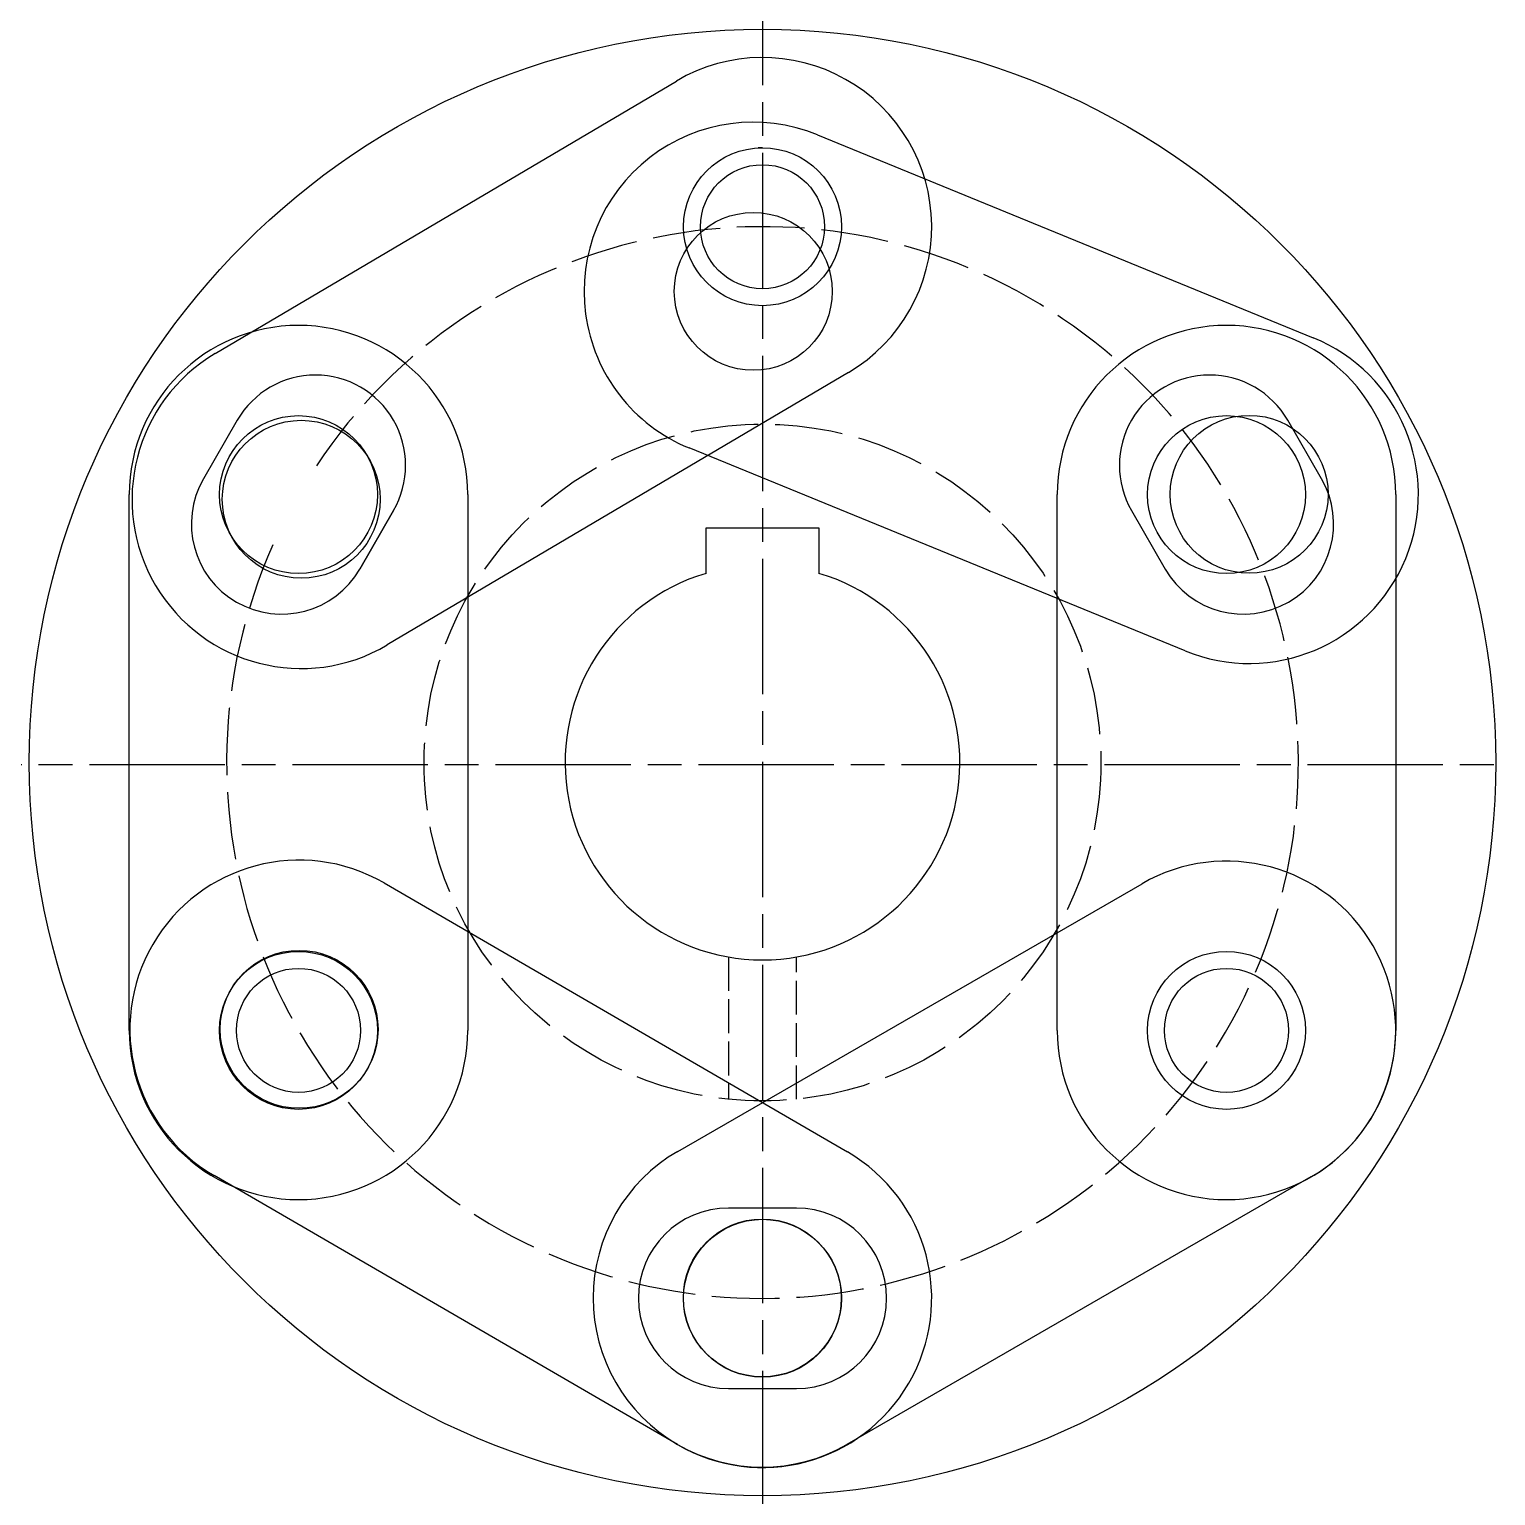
# Model space of a CAD drawing. Header units: inches. Extents: x -957 to 100, y -481 to 97.
# Drawn here: x -30.1 to 99.9, y -47.5 to 82.5 of the extents above; entities that cross this region are included whole.
import ezdxf

# ---------------------------------------------------------------- set-up
doc = ezdxf.new("R2010")
doc.units = ezdxf.units.IN
doc.header["$MEASUREMENT"] = 0
for name, pattern in [('AM_ISO02W050', [7.5, 6, -1.5]), ('AM_ISO02W050x2', [3.75, 3, -0.75]), ('AM_ISO08W050', [18, 12, -1.5, 3, -1.5])]:
    doc.linetypes.add(name, pattern=pattern)

msp = doc.modelspace()

# ---------------------------------------------------------------- linework, layer by layer
for p, q in [((34.92497, 71.95567), (34.53629, 71.94487)), ((2.21697, 39.80375), (-0.78303, 34.6076)), ((31.92497, -38.04433), (37.92497, -38.04433))]:
    msp.add_line(p, q)
at = {"linetype": 'AM_ISO08W050'}
for p, direction in [((34.92497, 17.45567), (0, -1)), ((-632.25216, 17.25873), (-1, 0))]:
    msp.add_xline(p, direction, dxfattribs=at)
for points in [[(-13.6, 53.70503), (27.29406, 77.86959)], [(39.78752, 73.10604), (83.74856, 55.11501)], [(42.55589, 52.04176), (1.66182, 27.8772)], [(-11.63944, 47.80375), (-14.63944, 42.6076)], [(84.48938, 42.6076), (81.48938, 47.80375)], [(72.3858, 27.35015), (28.42477, 45.34118)], [(-21.21123, -6.29433), (-21.21123, 41.20567)], [(8.78877, 41.20567), (8.78877, -6.29433)], [(61.06118, -6.29433), (61.06118, 41.20567)], [(91.06118, 41.20567), (91.06118, -6.29433)], [(-0.78303, 34.6076), (2.21697, 39.80375)], [(67.63298, 39.80375), (67.63298, 39.80375), (70.63298, 34.6076)], [(29.92497, 34.22618), (29.92497, 38.25567), (39.92497, 38.25567), (39.92497, 34.22618)], [(1.3729, 6.7729), (42.45467, -17.07114)], [(27.41753, -17.02024), (68.57018, 6.70125)], [(27.39528, -43.01752), (-13.68649, -19.17348)], [(83.55218, -19.2899), (42.39952, -43.01139)], [(37.92497, -22.04433), (31.92497, -22.04433)], [(31.92497, -38.04433), (37.92497, -38.04433)]]:
    msp.add_lwpolyline(points)
at = {"linetype": 'AM_ISO02W050x2'}
for points in [[(31.92497, 0.21473), (31.92497, -12.39395)], [(37.92497, -12.39395), (37.92497, 0.21473)]]:
    msp.add_lwpolyline(points, dxfattribs=at)
for centre, radius in [((34.92497, 17.45567), 65), ((34.92497, 64.95567), 7), ((34.92497, 64.95567), 7), ((34.92497, 64.95567), 5.5), ((34.10614, 59.22361), 7), ((-6.21123, 41.20567), 7), ((76.06118, 41.20567), 7), ((78.06718, 41.23258), 7), ((-5.96909, 40.79112), 7), ((-6.21123, -6.29433), 7), ((-6.21123, -6.29433), 7), ((-6.1568, -6.20029), 7), ((76.06118, -6.29433), 7), ((76.06118, -6.29433), 7), ((76.06118, -6.29433), 7), ((-6.21123, -6.29433), 5.5), ((76.06118, -6.29433), 5.5), ((34.90853, -30.01582), 7), ((34.92497, -30.04433), 7)]:
    msp.add_circle(centre, radius)
at = {"linetype": 'AM_ISO02W050'}
msp.add_circle((34.92497, 17.45567), 30, dxfattribs=at)
for centre, radius, start, end in [((34.92497, 64.95567), 15, 300.5791036, 120.5791036), ((34.10614, 59.22361), 15, 67.7431932, 247.7431932), ((-6.21123, 41.20567), 15, 0, 180), ((76.06118, 41.20567), 15, 0, 180), ((78.06718, 41.23258), 15, 247.7431932, 67.7431932), ((-5.96909, 40.79112), 15, 120.5791036, 300.5791036), ((-4.71123, 43.80375), 8, 330, 150), ((74.56118, 43.80375), 8, 30, 210), ((-7.71123, 38.6076), 8, 150, 330), ((77.56118, 38.6076), 8, 210, 30), ((34.92497, 17.45567), 17.5, 106.6015496, 73.3984504), ((-6.1568, -6.20029), 15, 59.8689316, 239.8689316), ((76.06118, -6.29433), 15, 299.9602963, 119.9602963), ((-6.21123, -6.29433), 15, 180, 0), ((76.06118, -6.29433), 15, 180, 0), ((34.90853, -30.01582), 15, 119.9602963, 299.9602963), ((34.92497, -30.04433), 15, 239.8689316, 59.8689316), ((31.92497, -30.04433), 8, 90, 270), ((37.92497, -30.04433), 8, 270, 90)]:
    msp.add_arc(centre, radius, start, end)
msp.add_arc((34.92497, 17.45567), 47.5, 156.0370661, 146.3789091, dxfattribs=at)

doc.saveas('drawing.dxf')
